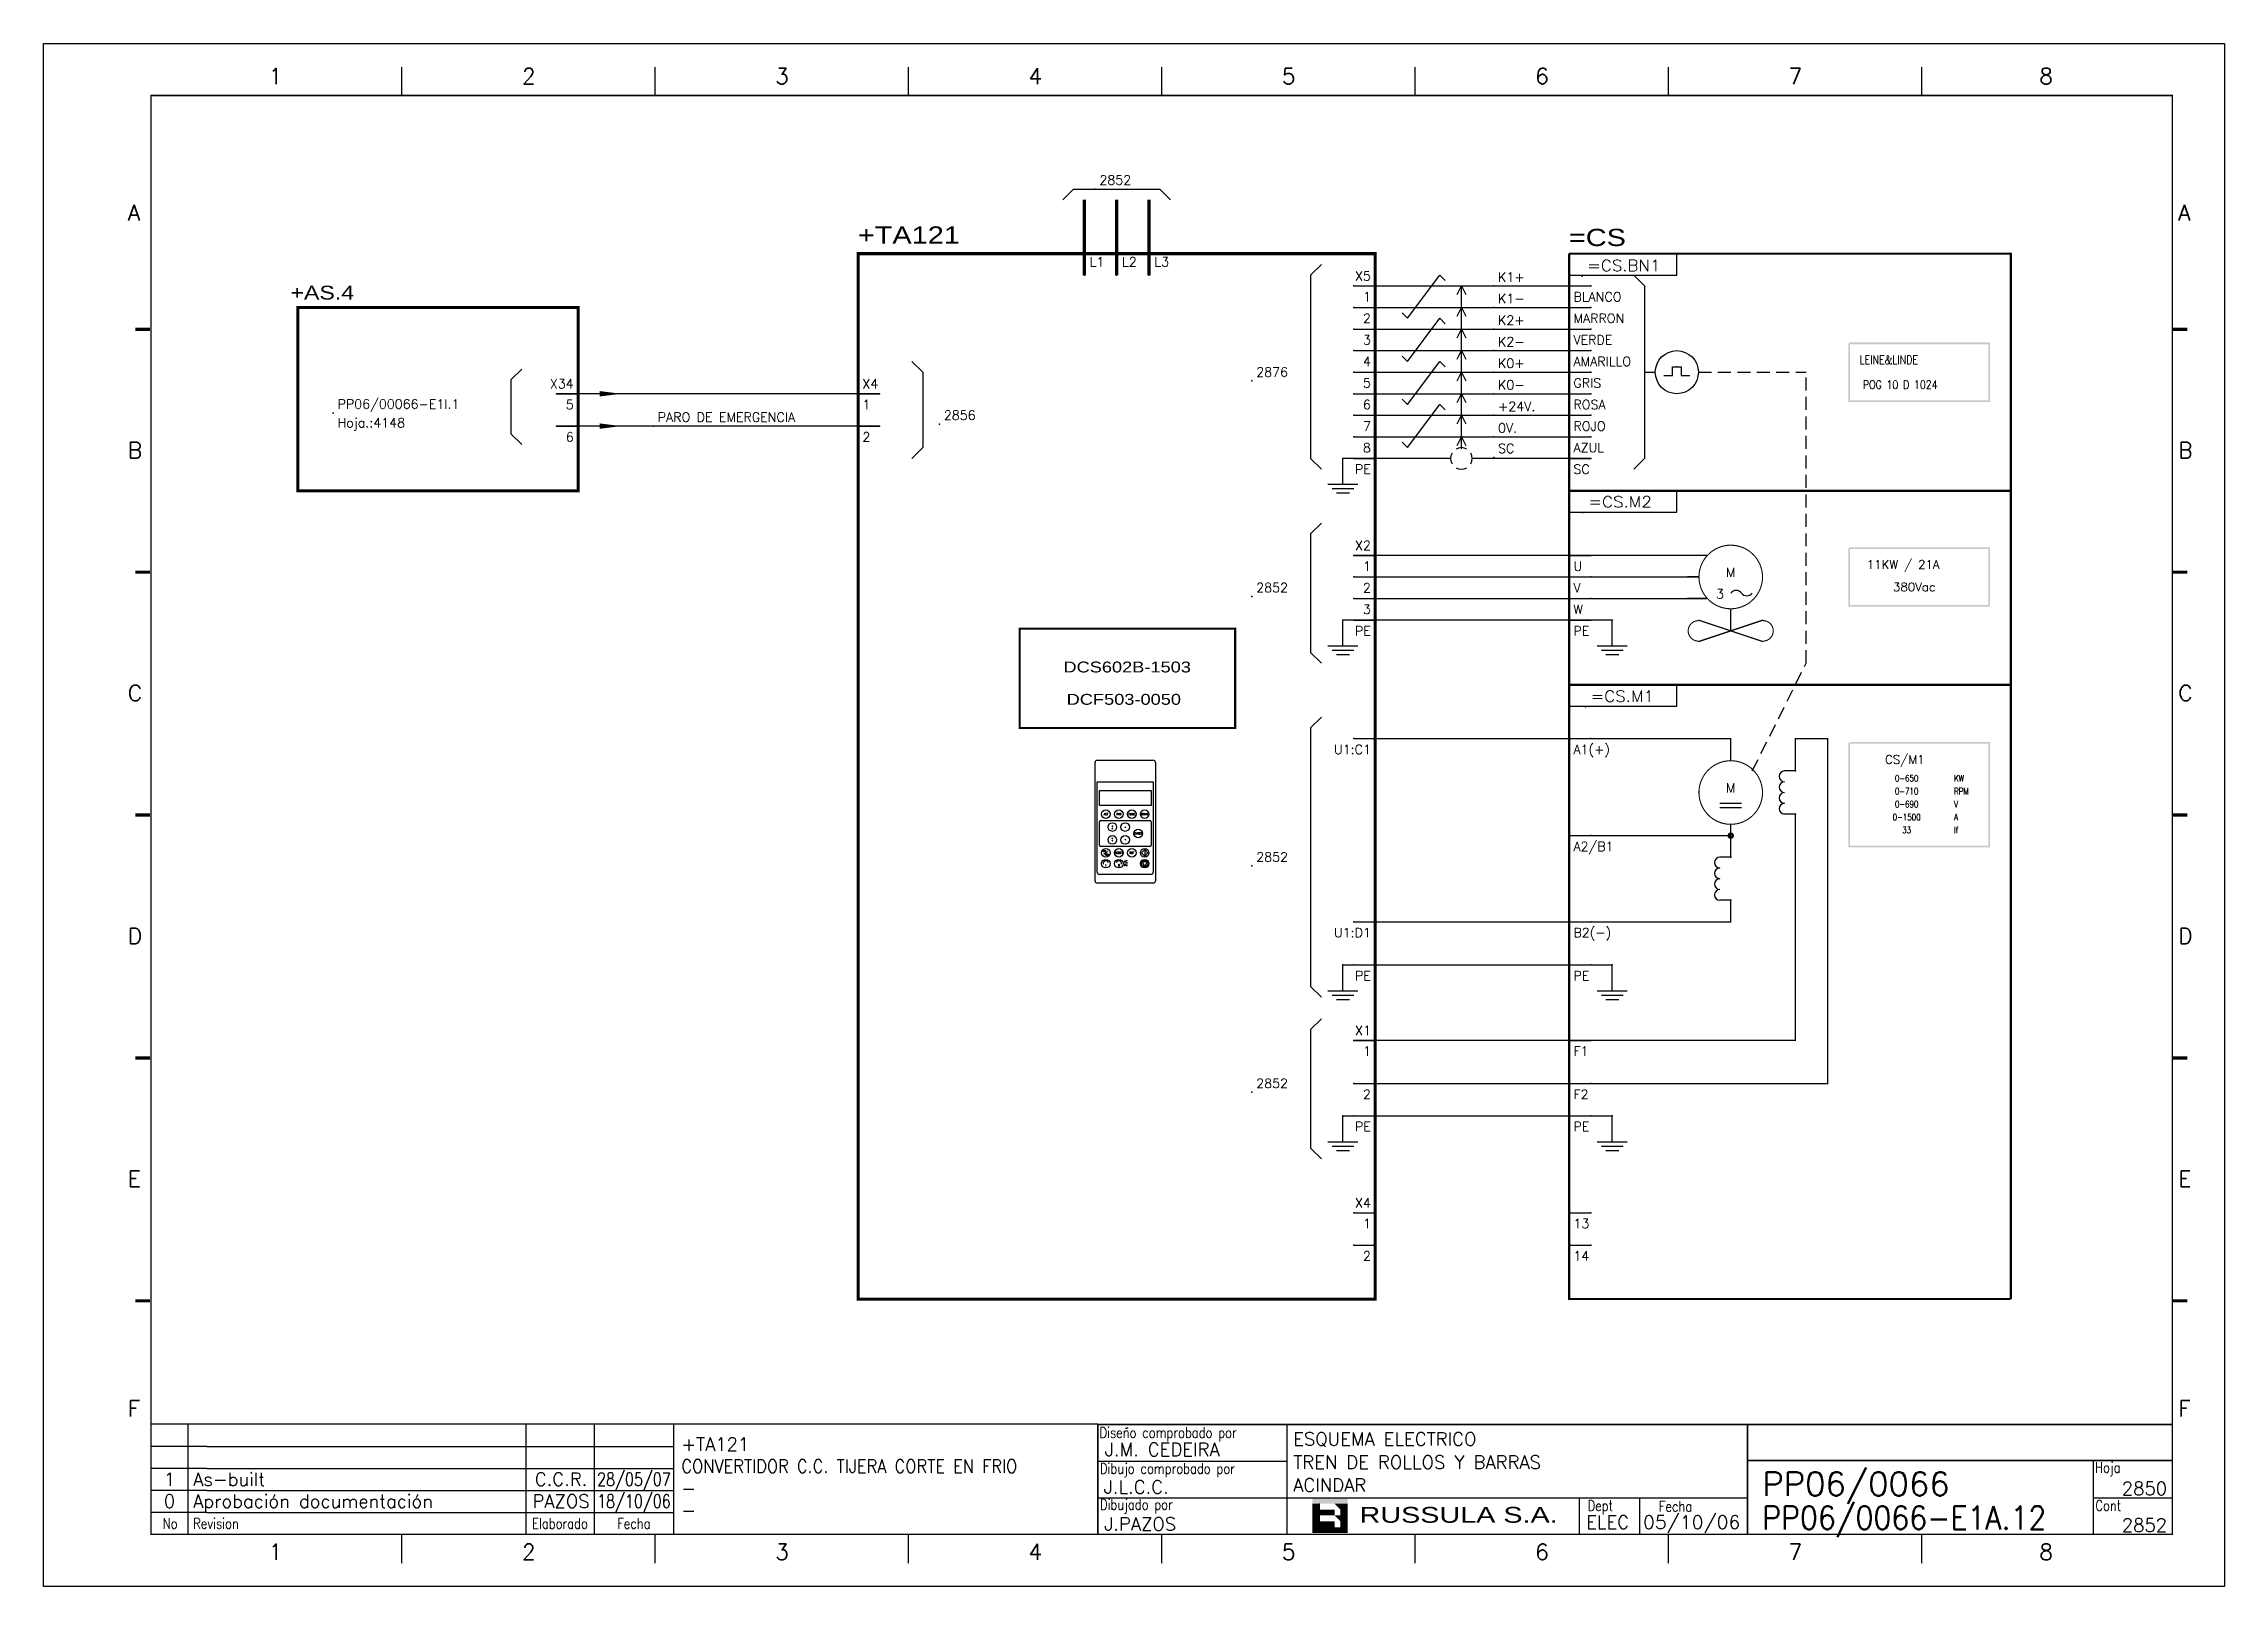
# Model space of a CAD drawing. Extents: x 3 to 423, y -4757 to 292.
# Drawn here: x 2.6 to 422.6, y -5.2 to 291.8 of the extents above; entities that cross this region are included whole.
import ezdxf
from ezdxf.enums import TextEntityAlignment as Align

# ---------------------------------------------------------------- set-up
doc = ezdxf.new("R2010")
doc.units = 0
doc.header["$LTSCALE"] = 10
doc.header["$MEASUREMENT"] = 0
doc.linetypes.add('DASHDOT', pattern=[1, 0.5, -0.25, 0, -0.25])
doc.linetypes.add('HIDDEN', pattern=[0.375, 0.25, -0.125])
doc.layers.get('0').update_dxf_attribs({"linetype": 'CONTINUOUS'})
for name, color, linetype in [('1', 7, 'CONTINUOUS'), ('10', 5, 'CONTINUOUS'), ('102', 7, 'CONTINUOUS'), ('2', 7, 'CONTINUOUS'), ('8', 1, 'CONTINUOUS'), ('9', 6, 'CONTINUOUS'), ('DIBUJO', 7, 'CONTINUOUS'), ('NODE', 7, 'CONTINUOUS')]:
    doc.layers.add(name, color=color, linetype=linetype)
doc.styles.add('HELV', font='HELVBLD.SHX', dxfattribs={"width": 1.2})
doc.styles.add('HELVETICA', font='HELV.SHX')
doc.styles.add('LABEL', font='SIMPLEX', dxfattribs={"width": 0.8, "height": 4})
doc.styles.add('ROMAND', font='ROMAND.SHX', dxfattribs={"width": 0.7})
doc.styles.add('ROMANS', font='romans')
doc.styles.get("Standard").update_dxf_attribs({"font": 'simplex'})

msp = doc.modelspace()

# ---------------------------------------------------------------- texts
at = {"layer": '2'}
for s, height, style, width, p in [('+TA121', 3.3197024855331, 'HELV', 1.2, (159.4544383358266, 253.249252075342)), ('=CS', 3.3197024855331, 'HELV', 1.2, (296.3921658640671, 252.7777761313417)), ('+AS.4', 2.65576198842648, 'HELV', 1.2, (50.17923836183407, 242.4888570718)), ('LEINE&LINDE', 1.65985124276655, 'ROMANS', 0.8, (352.3677564596151, 230.0608042615974)), ('POG 10 D 1024', 1.65985124276655, 'ROMANS', 0.8, (353.0081991974606, 225.2644693576681)), ('DCS602B-1503', 2.091412565885853, 'HELV', 1.2, (199.042650299507, 170.6949431268057)), ('DCF503-0050', 2.091412565885853, 'HELV', 1.2, (199.6632905179011, 164.4705009664311)), ('KW', 1.244888432074913, 'ROMANS', 0.8, (370.5701922886111, 149.6958303274743)), ('RPM', 1.244888432074913, 'ROMANS', 0.8, (370.5701922886111, 147.2060534633245)), ('V', 1.244888432074913, 'ROMANS', 0.8, (370.5701922886111, 144.7162765991746)), ('A', 1.244888432074913, 'ROMANS', 0.8, (370.5701922886111, 142.2264997350248)), ('If', 1.244888432074913, 'ROMANS', 0.8, (370.5701922886111, 139.736722870875)), ('LOC', 0.265576198842648, 'ROMANS', 0.8, (206.6467745049816, 136.1469807410061)), ('REM', 0.265576198842648, 'ROMANS', 0.8, (207.1160645133128, 135.4815924695498)), ('AC', 0.4149628106916375, 'ROMANS', 0.8, (210.7420334363067, 134.1084953305872)), ('I', 0.4149628106916375, 'ROMANS', 0.8, (207.1390343656074, 133.3656724008907)), ('0', 0.4149628106916375, 'ROMANS', 0.8, (209.571058189102, 133.3544180453277)), ('DC', 0.4149628106916375, 'ROMANS', 0.8, (210.7532926024424, 133.455711791874))]:
    msp.add_text(s, height=height, dxfattribs=dict(at, style=style, width=width)).set_placement(p)
for s, p in [('M', (327.5608825143559, 189.073206790341)), ('3', (325.4860684608977, 184.9235786834247)), ('M', (327.5608825143559, 147.5769257211773))]:
    msp.add_text(s, height=1.784340085974041, dxfattribs=at).set_placement(p, align=Align.CENTER)
for s, style, p in [('11KW / 21A', 'ROMANS', (353.7629380488783, 190.6393372458918)), ('380Vac', 'ROMANS', (358.8207367875295, 186.3183308614778)), ('CS/M1', 'ROMAND', (357.2888867693017, 153.1040543031982))]:
    msp.add_text(s, height=1.65985124276655, dxfattribs=dict(at, style=style)).set_placement(p)
at = {"layer": '2', "style": 'ROMANS', "width": 0.8}
for s, p in [('0-650', (361.441010453395, 149.6958303274743)), ('0-710', (361.441010453395, 147.2060534633245)), ('0-1500', (361.441010453395, 142.2264997350248)), ('0-690', (361.441010453395, 144.7162765991746)), ('33', (361.441010453395, 139.736722870875))]:
    msp.add_text(s, height=1.244888432074913, dxfattribs=at).set_placement(p, align=Align.CENTER)
for s, p in [('ACT', (207.221667413781, 143.4272976142609)), ('PAR', (209.7114442779308, 143.4272976142609)), ('FUNC', (212.2012211420806, 143.4272976142609)), ('DRIVE', (214.6909980062306, 143.4272976142609)), ('ENTER', (213.4461095741556, 139.6926323180361)), ('RESET', (209.7114442779308, 135.9579670218114)), ('REF', (212.2012211420806, 135.9579670218114))]:
    msp.add_text(s, height=0.4149628106916375, dxfattribs=at).set_placement(p, align=Align.MIDDLE)

# ---------------------------------------------------------------- blocks, each defined once
blk = doc.blocks.new('NOD', base_point=(237.5, 170))
at = {"layer": 'NODE'}
blk.add_point((237.5, 170), dxfattribs=at)
blk = doc.blocks.new('$$PLL21')
blk.add_line((-2.5, 0), (2.5, 0))
at = {"layer": '2'}
for p in [(-2.5, 0), (2.5, 0)]:
    blk.add_blockref('NOD', p, dxfattribs=at)
at = {"layer": '8'}
blk.add_attdef('*A', (-1.5, -3.574999999999989), '', height=2.15, dxfattribs=at)
at = {"layer": '9'}
blk.add_attdef('ID', (-1.5, 1.25), '', height=2.15, dxfattribs=at)
blk = doc.blocks.new('$PP313')
at = {"layer": '2'}
blk.add_blockref('NOD', (0, 0), dxfattribs=at)
at = {"layer": '8'}
blk.add_attdef('1A', (1, -3.324999999999989), '', height=2.15, dxfattribs=at)
at = {"layer": '9'}
blk.add_attdef('ID', (1, 1), '', height=2.15, dxfattribs=at)
blk = doc.blocks.new('$$PLR12')
blk.add_line((-2.5, 0), (2.5, 0))
at = {"layer": '2'}
for p in [(-2.5, 0), (2.5, 0)]:
    blk.add_blockref('NOD', p, dxfattribs=at)
at = {"layer": '8'}
blk.add_attdef('*A', text='', height=2.15, dxfattribs=at).set_placement((1.5, -3.574999999999989), align=Align.RIGHT)
at = {"layer": '9'}
blk.add_attdef('ID', text='', height=2.15, dxfattribs=at).set_placement((1.5, 1.25), align=Align.RIGHT)
blk = doc.blocks.new('$$PLU21')
blk.add_line((0, -2.5), (2.842170943040401e-14, 2.5))
at = {"layer": '2'}
for p in [(2.842170943040401e-14, 2.5), (0, -2.5)]:
    blk.add_blockref('NOD', p, dxfattribs=at)
at = {"layer": '8'}
blk.add_attdef('*A', (1.25, -0.5), '', height=2.15, dxfattribs=at)
at = {"layer": '9'}
blk.add_attdef('ID', text='', height=2.15, dxfattribs=at).set_placement((-1.25, -0.5), align=Align.RIGHT)
blk = doc.blocks.new('$060303')
at = {"layer": '2'}
for p, q in [((0, 0), (2.5, 0)), ((0, -10), (2.5, -10))]:
    blk.add_line(p, q, dxfattribs=at)
for centre, end in [((2.5, -1.25), 90), ((2.5, -3.75), 90.00000000000001), ((2.5, -6.25), 90.00000000000001), ((2.5, -8.75), 90.00000000000001)]:
    blk.add_arc(centre, 1.25, 270, end, dxfattribs=at)
for p in [(0, 0), (0, -10)]:
    blk.add_blockref('NOD', p, dxfattribs=at)
at = {"layer": '8'}
for tag, p in [('1A', (1.5, -3.324999999999989)), ('2A', (1.5, -13.32499999999999))]:
    blk.add_attdef(tag, text='', height=2.15, dxfattribs=at).set_placement(p, align=Align.RIGHT)
at = {"layer": '9'}
blk.add_attdef('ID', text='', height=2.15, dxfattribs=at).set_placement((0, 1.175000000000011), align=Align.CENTER)
blk = doc.blocks.new('$021501')
at = {"layer": '2'}
for p, q in [((0, -6), (0, 0)), ((-3.5, -6), (3.5, -6)), ((-2.5, -7), (2.5, -7)), ((-1.5, -8), (1.5, -8))]:
    blk.add_line(p, q, dxfattribs=at)
blk.add_blockref('NOD', (0, 0), dxfattribs=at)
blk = doc.blocks.new('DOT', base_point=(355.25, 185))
at = {"layer": '2'}
blk.add_lwpolyline([(355, 185, 0.25, 0.25, 2.502154082895779), (355.237515595764, 185.2496880847195, 0.25, 0.25, 0.3996556434456849)], format="xyseb", close=True, dxfattribs=at)
blk = doc.blocks.new('$020501')
at = {"layer": '2'}
for p, q in [((-2, 1), (0, 0)), ((0, 0), (-2, -1))]:
    blk.add_line(p, q, dxfattribs=at)
blk = doc.blocks.new('$030107')
at = {"layer": '102'}
for centre, start, end in [((0, 0), 150.0000000000002, 209.9999999999999), ((0, 0), 60.00000000000018, 119.9999999999999), ((0, 0), 330.0000000000002, 29.99999999999989), ((0, -2.842170943040401e-14), 240.0000000000001, 299.9999999999998)]:
    blk.add_arc(centre, 2.500000000000008, start, end, dxfattribs=at)
blk = doc.blocks.new('$021325')
at = {"layer": '2'}
for p, q in [((-1, 0), (1, 0)), ((-1, -2), (-1, 0)), ((1, 0), (1, -2)), ((-3, -2), (-1, -2)), ((1, -2), (3, -2))]:
    blk.add_line(p, q, dxfattribs=at)
blk.add_blockref('NOD', (0, 0), dxfattribs=at)
blk = doc.blocks.new('newcajec')
at = {"layer": '1'}
for p, q in [((179.4, 20.84999999999999), (0.1303441721052074, 20.84999999999999)), ((7, 20.84999999999999), (7, 0)), ((71, 20.84999999999999), (71, 0)), ((84, 20.84999999999999), (84, 0.08964143426294768)), ((99, 20.84999999999999), (99, 0)), ((215.2, 20.79999999999999), (215.2, 0)), ((10.6, 16.64), (0, 16.64)), ((10.6, 16.64), (99.00000000000001, 16.64)), ((184.6434108527132, 20.17582254554676), (184.806079472624, 20.01315011347727)), ((184.806079472624, 20.01315011347727), (185.1814685954953, 20.25090212957883)), ((10.6, 12.48), (0, 12.48)), ((10.6, 12.48), (99.00000000000001, 12.48)), ((179.4, 13.86666666), (215.2, 13.86666666)), ((368, 14.06084184883153), (368, 0)), ((10.6, 8.32), (0, 8.32)), ((10.6, 8.32), (99.00000000000001, 8.32)), ((10.6, 4.16), (0, 4.16)), ((10.6, 4.16), (99.00000000000001, 4.16)), ((179.4, 6.93333333), (267.6330803594942, 6.93333333)), ((267.6330803594942, 6.93333333), (302.5, 6.93333333)), ((270.6330803594942, 6.908826233307309), (270.6330803594942, 0)), ((282.0665401797471, 6.93333333), (282.0665401797471, 0)), ((368, 6.93333333), (383, 6.93333333))]:
    blk.add_line(p, q, dxfattribs=at)
for points in [[(47.50000000000003, 272.5, 0.3, 0.3, 0), (47.50000000000003, 277.9125820568927, 0.3, 0.3, 0)], [(95.50000000000003, 272.5, 0.3, 0.3, 0), (95.50000000000003, 277.9125820568927, 0.3, 0.3, 0)], [(143.5000000000001, 272.5, 0.3, 0.3, 0), (143.5000000000001, 277.9125820568927, 0.3, 0.3, 0)], [(191.5000000000001, 272.5, 0.3, 0.3, 0), (191.5000000000001, 277.9125820568927, 0.3, 0.3, 0)], [(239.5000000000001, 272.5, 0.3, 0.3, 0), (239.5000000000001, 277.9125820568927, 0.3, 0.3, 0)], [(287.5000000000001, 272.5, 0.3, 0.3, 0), (287.5000000000001, 277.9125820568927, 0.3, 0.3, 0)], [(335.5000000000001, 272.5, 0.3, 0.3, 0), (335.5000000000001, 277.9125820568927, 0.3, 0.3, 0)], [(-2.989059080962793, 228.2254404700672, 0.6, 0.6, 0), (-0.1817779831361044, 228.2254404700672, 0.6, 0.6, 0)], [(383.0109409190372, 228.2254404700672, 0.6, 0.6, 0), (385.8182220168639, 228.2254404700672, 0.6, 0.6, 0)], [(-2.989059080962793, 182.2254404700672, 0.6, 0.6, 0), (-0.1817779831361044, 182.2254404700672, 0.6, 0.6, 0)], [(383.0109409190372, 182.2254404700672, 0.6, 0.6, 0), (385.8182220168639, 182.2254404700672, 0.6, 0.6, 0)], [(-2.989059080962793, 136.2254404700672, 0.6, 0.6, 0), (-0.1817779831361044, 136.2254404700672, 0.6, 0.6, 0)], [(383.0109409190372, 136.2254404700672, 0.6, 0.6, 0), (385.8182220168639, 136.2254404700672, 0.6, 0.6, 0)], [(-2.989059080962793, 90.2254404700672, 0.6, 0.6, 0), (-0.1817779831361044, 90.2254404700672, 0.6, 0.6, 0)], [(383.0109409190372, 90.2254404700672, 0.6, 0.6, 0), (385.8182220168639, 90.2254404700672, 0.6, 0.6, 0)], [(-2.989059080962793, 44.22544047006719, 0.6, 0.6, 0), (-0.1817779831361044, 44.22544047006719, 0.6, 0.6, 0)], [(383.0109409190372, 44.22544047006719, 0.6, 0.6, 0), (385.8182220168639, 44.22544047006719, 0.6, 0.6, 0)], [(383, 20.79999999999999, 0.3, 0.3, 0), (179.4, 20.79999999999999, 0.3, 0.3, 0), (179.4, 0, 0.3, 0.3, 0)], [(302.5, 20.79999999999999, 0.3, 0.3, 0), (302.5, 0, 0.3, 0.3, 0)], [(302.5, 14, 0.3, 0.3, 0), (383, 14, 0.3, 0.3, 0)], [(47.50000000000004, -5.50000000000002, 0.3, 0.3, 0), (47.50000000000004, -0.08741794310727435, 0.3, 0.3, 0)], [(95.50000000000003, -5.50000000000002, 0.3, 0.3, 0), (95.50000000000003, -0.08741794310727435, 0.3, 0.3, 0)], [(143.5000000000001, -5.50000000000002, 0.3, 0.3, 0), (143.5000000000001, -0.08741794310727435, 0.3, 0.3, 0)], [(191.5000000000001, -5.50000000000002, 0.3, 0.3, 0), (191.5000000000001, -0.08741794310727435, 0.3, 0.3, 0)], [(239.5000000000001, -5.50000000000002, 0.3, 0.3, 0), (239.5000000000001, -0.08741794310727435, 0.3, 0.3, 0)], [(287.5000000000001, -5.50000000000002, 0.3, 0.3, 0), (287.5000000000001, -0.08741794310727435, 0.3, 0.3, 0)], [(335.5000000000001, -5.50000000000002, 0.3, 0.3, 0), (335.5000000000001, -0.08741794310727435, 0.3, 0.3, 0)]]:
    blk.add_lwpolyline(points, format="xyseb", dxfattribs=at)
at = {"layer": '1', "const_width": 0.3}
blk.add_lwpolyline([(0, 0), (0, 272.5), (383, 272.5), (383, 0)], close=True, dxfattribs=at)
at = {"layer": '2', "color": 14}
for p, q in [((221.418090625, 4.694274193107214), (221.418090625, 5.808488255607214)), ((221.418090625, 2.465846068107213), (221.418090625, 3.580060130607212))]:
    blk.add_line(p, q, dxfattribs=at)
for points in [[(220.05064609375, 5.808488255607214), (220.05064609375, 6.922702318107211), (226.73593046875, 5.808488255607214), (226.73593046875, 6.922702318107211)], [(221.418090625, 2.465846068107213), (220.05064609375, 2.465846068107213), (221.418090625, 5.808488255607214), (220.05064609375, 5.808488255607214)], [(221.418090625, 4.694274193107214), (224.254271875, 4.694274193107214), (221.418090625, 3.580060130607212), (224.254271875, 3.580060130607212)], [(224.254271875, 5.808488255607214), (225.3684859375, 5.808488255607214), (225.3684859375, 4.694274193107214)], [(225.3684859375, 5.808488255607214), (226.73593046875, 5.808488255607214), (225.3684859375, 1.351632005607213), (226.73593046875, 1.351632005607213)], [(224.254271875, 0.2374179431072125), (224.254271875, 2.465846068107213), (220.05064609375, 0.2374179431072125), (220.05064609375, 2.465846068107213)], [(224.254271875, 3.580060130607212), (225.3684859375, 3.580060130607212), (225.3684859375, 2.465846068107213)], [(226.73593046875, 1.351632005607213), (226.73593046875, 0.2374179431072125), (224.254271875, 1.351632005607213), (224.254271875, 0.2374179431072125)]]:
    blk.add_solid(points, dxfattribs=at)
at = {"layer": '1', "style": 'ROMANS'}
for s, p in [('1', (22.29321663019694, 274.6822757111598)), ('2', (70.29321663019694, 274.6822757111598)), ('3', (118.2932166301969, 274.6822757111598)), ('4', (166.2932166301969, 274.6822757111598)), ('5', (214.2932166301969, 274.6822757111598)), ('6', (262.293216630197, 274.6822757111598)), ('7', (310.293216630197, 274.6822757111598)), ('8', (357.793216630197, 274.6822757111598)), ('A', (-4.369531937893967, 248.8361050328228)), ('A', (384.130468062106, 248.8361050328228)), ('B', (-4.369531937893967, 203.8361050328228)), ('B', (384.130468062106, 203.8361050328228)), ('C', (-4.369531937893967, 157.8361050328228)), ('C', (384.130468062106, 157.8361050328228)), ('D', (-4.369531937893967, 111.8361050328228)), ('D', (384.130468062106, 111.8361050328228)), ('E', (-4.369531937893967, 65.8361050328228)), ('E', (384.130468062106, 65.8361050328228)), ('F', (-4.369531937893967, 22.33610503282279)), ('F', (384.130468062106, 22.33610503282279)), ('1', (22.29321663019694, -4.817724288840244)), ('2', (70.29321663019694, -4.817724288840244)), ('3', (118.2932166301969, -4.817724288840244)), ('4', (166.2932166301969, -4.817724288840244)), ('5', (214.2932166301969, -4.817724288840244)), ('6', (262.293216630197, -4.817724288840244)), ('7', (310.293216630197, -4.817724288840244)), ('8', (357.793216630197, -4.817724288840244))]:
    blk.add_text(s, height=3, dxfattribs=at).set_placement(p)
at = {"layer": '1', "style": 'LABEL', "width": 0.8}
for s, p in [('Diseno comprobado por', (179.7314614292997, 18.27223571085374)), ('Dibujo comprobado por', (179.8050291925395, 11.4678814488418)), ('Hoja', (368.3783582875667, 11.66394739740196)), ('Dibujado por', (179.8266890074166, 4.640500723763907)), ('Fecha', (285.7145387337263, 4.296982269486556)), ('Cont', (368.4287365512884, 4.459855685207977)), ('No', (2.226666121281127, 1.047317943107212)), ('Revision', (7.999999999999986, 1.047317943107211))]:
    blk.add_text(s, height=2, dxfattribs=at).set_placement(p)
for s, p in [('Dept', (274.6061509242405, 4.441269529660175)), ('Elaborado', (77.5, 1.047317943107211)), ('Fecha', (91.5, 1.047317943107211))]:
    blk.add_text(s, height=2, dxfattribs=at).set_placement(p, align=Align.CENTER)
at = {"layer": '10', "style": 'ROMANS'}
for tag, p in [('REV41', (3.5, 18.74499999999998)), ('REV43', (77.69972273858866, 18.74499999999998)), ('REV31', (3.5, 14.58499999999999)), ('REV33', (77.69972273858866, 14.58499999999999)), ('REV21', (3.5, 10.42499999999999)), ('REV23', (77.69972273858866, 10.42499999999999)), ('REV11', (3.5, 6.265000000000002)), ('REV13', (77.69972273858866, 6.265000000000002))]:
    blk.add_attdef(tag, text='', height=2.5, dxfattribs=at).set_placement(p, align=Align.MIDDLE)
for tag, p, height in [('REV42', (7.999999999999986, 17.49499999999998), 2.5), ('SHEETNAME1', (100.5, 15.82514432423481), 2.5), ('DESIGNCHECK', (180.7368689439597, 14.83229733012664), 2.5), ('DOCUMENTTYPE', (216.431556680333, 16.80300784715599), 2.5), ('NOTA', (305.324267012746, 15.80181941457773), 3), ('REV32', (7.999999999999986, 13.33499999999999), 2.5), ('SHEETNAME2', (100.5, 11.66514432423481), 2.5), ('OBJECT', (216.431556680333, 12.40274635088354), 2.5), ('REV22', (7.999999999999986, 9.174999999999999), 2.5), ('SHEETNAME3', (100.5, 7.505144324234807), 2.5), ('DRAWINGCHECK', (180.5313437479052, 7.714149530439984), 2.5), ('CUSTOMER', (216.431556680333, 8.084891464683468), 2.5), ('ORDER', (305.324267012746, 7.301819414577723), 4.5), ('REV12', (7.999999999999986, 5.015000000000002), 2.5), ('SHEETNAME4', (100.5, 3.345144324234811), 2.5), ('DOCUMENT_ID', (305.324267012746, 0.9341589120460885), 4.4), ('USER', (180.634361454448, 0.7089454855303376), 2.5), ('DEPARTMENT', (271.9308878022507, 1.045088830057653), 2.5)]:
    blk.add_attdef(tag, p, '', height=height, dxfattribs=at)
for tag, width, p, p2 in [('REV44', 1.221199022953692, (84.52509332113708, 17.49499999999998), (98.48165358346499, 17.49499999999998)), ('REV34', 1.221199022953692, (84.52509332113708, 13.33499999999998), (98.48165358346499, 13.33499999999998)), ('REV24', 1.221199022953692, (84.52509332113708, 9.174999999999988), (98.48165358346499, 9.174999999999988)), ('REV14', 1.221199022953692, (84.52509332113708, 5.014999999999999), (98.48165358346499, 5.014999999999999)), ('CREATED2', 7.039914616041486, (282.7069601254168, 1.045088830057653), (301.1448317388588, 1.045088830057653))]:
    blk.add_attdef(tag, text='', height=2.5, dxfattribs=dict(at, width=width)).set_placement(p, p2, align=Align.FIT)
for tag, p in [('SHEET', (382, 7.433333330000005)), ('NEXTSHEET', (382, 0.5000000000000018))]:
    blk.add_attdef(tag, text='', height=2.5, dxfattribs=at).set_placement(p, align=Align.RIGHT)
at = {"layer": 'DIBUJO', "color": 14, "style": 'HELVETICA', "width": 1.3}
blk.add_text('RUSSULA S.A.', height=3, dxfattribs=at).set_placement((229, 2.191446348186597))

# ---------------------------------------------------------------- linework, layer by layer
at = {"layer": '2'}
for p, q in [((198.9224111999483, 261.6916986613776), (200.9972252534065, 263.7665127148358)), ((200.9972252534065, 263.7665127148358), (217.5957376810719, 263.7665127148358)), ((217.5957376810719, 263.7665127148358), (219.6705517345301, 261.6916986613776)), ((248.7179484829448, 249.2428143406285), (246.7160583054733, 247.2409241631571)), ((246.6431344294867, 247.0648703527289), (246.6431344294867, 211.8961613783811)), ((259.0920187502358, 245.0931862337121), (296.4386717124832, 245.0931862337121)), ((265.3164609106103, 238.8687440733376), (271.5409030709848, 247.1680002871703)), ((271.5409030709848, 247.1680002871703), (272.578310097714, 246.1305932604412)), ((275.6905311779012, 213.7187033798006), (275.6905311779012, 245.0931862337121)), ((308.8875560332323, 247.1680002871703), (310.9623700866904, 245.0931862337121)), ((310.9623700866904, 245.0931862337121), (310.9623700866904, 211.8961613783811)), ((259.0920187502358, 240.9435581267957), (296.4386717124832, 240.9435581267957)), ((264.2790538838813, 239.9061511000666), (265.3164609106103, 238.8687440733376)), ((259.0920187502358, 236.7939300198794), (296.4386717124832, 236.7939300198794)), ((265.3164609106103, 230.5694878595048), (271.5409030709848, 238.8687440733376)), ((271.5409030709848, 238.8687440733376), (272.578310097714, 237.8313370466085)), ((259.0920187502358, 232.644301912963), (296.4386717124832, 232.644301912963)), ((264.2790538838813, 231.6068948862339), (265.3164609106103, 230.5694878595048)), ((94.71833251395367, 229.0834404741458), (92.64351846049526, 227.0086264206876)), ((92.64351846049526, 227.0086264206876), (92.64351846049526, 216.6345561533967)), ((169.8750144515336, 230.5694878595048), (171.9498285049918, 228.4946738060466)), ((171.9498285049918, 228.4946738060466), (171.9498285049918, 213.9709754318393)), ((259.0920187502358, 228.4946738060466), (296.4386717124832, 228.4946738060466)), ((265.3164609106103, 222.2702316456721), (271.5409030709848, 230.5694878595048)), ((271.5409030709848, 230.5694878595048), (272.578310097714, 229.5320808327757)), ((310.9623700866904, 228.4946738060465), (313.0371841401486, 228.4946738060466)), ((259.0920187502358, 224.3450456991303), (296.4386717124832, 224.3450456991303)), ((264.2790538838813, 223.3076386724011), (265.3164609106103, 222.2702316456721)), ((259.0920187502358, 220.1954175922139), (296.4386717124832, 220.1954175922139)), ((265.3164609106103, 213.9709754318393), (271.5409030709848, 222.2702316456721)), ((271.5409030709848, 222.2702316456721), (272.578310097714, 221.2328246189429)), ((92.64351846049526, 216.6345561533967), (94.71833251395367, 214.5597420999385)), ((259.0920187502358, 216.0457894852975), (296.4386717124832, 216.0457894852975)), ((264.2790538838813, 215.0083824585684), (265.3164609106103, 213.9709754318393)), ((171.9498285049918, 213.9709754318393), (169.8750144515336, 211.8961613783811)), ((246.6431344294867, 211.8961613783811), (248.7179484829448, 209.8213473249229)), ((310.9623700866904, 211.8961613783811), (308.8875560332323, 209.8213473249229)), ((248.7179484829448, 199.447277057632), (246.6431344294867, 197.3724630041738)), ((246.6431344294867, 197.3724630041738), (246.6431344294867, 174.5495084161337)), ((322.9214572501514, 193.2228348972574), (319.2616263005231, 193.2228348972574)), ((321.3364403539813, 189.073206790341), (319.2616263005231, 189.073206790341)), ((322.9214572501514, 184.9235786834247), (319.2616263005231, 184.9235786834247)), ((246.6431344294867, 174.5495084161337), (248.7179484829448, 172.4746943626755)), ((248.7179484829448, 162.1006240953846), (246.6431344294867, 160.0258100419264)), ((246.6431344294867, 160.0258100419264), (246.6431344294867, 110.2302727589299)), ((205.1468533603228, 130.5634504828201), (205.1468533603228, 153.3864050708602)), ((205.5618161710144, 153.8013678815518), (216.3508492489969, 153.8013678815518)), ((216.7658120596887, 153.3864050708602), (216.7658120596887, 130.5634504828201)), ((205.5618161710144, 132.2233017255867), (205.5618161710144, 149.6517397746354)), ((205.5618161710144, 149.6517397746354), (216.3508492489969, 149.6517397746354)), ((205.976778981706, 147.9918885318689), (215.9358864383053, 147.9918885318689)), ((205.976778981706, 145.0871488570274), (205.976778981706, 147.9918885318689)), ((215.9358864383053, 147.9918885318689), (215.9358864383053, 145.0871488570274)), ((216.3508492489969, 149.6517397746354), (216.3508492489969, 132.2233017255867)), ((215.9358864383053, 145.0871488570274), (205.976778981706, 145.0871488570274)), ((325.4860684608977, 145.5021116677191), (329.635696567814, 145.5021116677191)), ((325.4860684608977, 144.7004297088583), (329.635696567814, 144.7004297088583)), ((205.976778981706, 137.4518331403013), (205.976778981706, 141.933431495771)), ((206.2257566681212, 142.182409182186), (215.6869087518906, 142.182409182186)), ((215.9358864383053, 141.933431495771), (215.9358864383053, 137.4518331403013)), ((215.6869087518906, 137.2028554538863), (206.2257566681212, 137.2028554538863)), ((207.5105937134267, 136.2019045785538), (206.8012525161949, 135.6504147863869)), ((214.6909980062306, 136.5804112378489), (214.0685537901929, 135.9579670218114)), ((214.0685537901929, 135.9579670218114), (214.6909980062306, 135.335522805774)), ((215.313442222268, 135.9579670218114), (214.6909980062306, 136.5804112378489)), ((214.6909980062306, 136.372929832503), (214.6909980062306, 135.5430042111198)), ((214.6909980062306, 135.335522805774), (215.313442222268, 135.9579670218114)), ((215.9358864383053, 131.808338914895), (205.976778981706, 131.808338914895)), ((214.1761422688343, 134.2210443419924), (214.6909980062306, 133.2607087523158)), ((215.2007456101388, 134.2210443419924), (214.1761422688343, 134.2210443419924)), ((214.6909980062306, 133.2607087523158), (215.2007456101388, 134.2210443419924)), ((216.3508492489969, 130.1484876721285), (205.5618161710144, 130.1484876721285)), ((246.6431344294867, 110.2302727589299), (248.7179484829448, 108.1554587054717)), ((248.7179484829448, 104.0058305985553), (246.6431344294867, 101.9310165450972)), ((246.6431344294867, 101.9310165450972), (246.6431344294867, 79.1080619570571)), ((246.6431344294867, 79.1080619570571), (248.7179484829448, 77.03324790359889))]:
    msp.add_line(p, q, dxfattribs=at)
at = {"layer": '2', "color": 3}
for p, q in [((317.1868122470649, 247.1680002871703), (317.1868122470649, 251.3176283940867)), ((296.4386717124832, 247.1680002871703), (317.1868122470649, 247.1680002871703)), ((317.1868122470649, 201.5220911110901), (317.1868122470649, 205.6717192180065)), ((296.4386717124832, 201.5220911110901), (317.1868122470649, 201.5220911110901)), ((317.1868122470649, 164.1754381488428), (317.1868122470649, 168.3250662557591)), ((296.4386717124832, 164.1754381488428), (317.1868122470649, 164.1754381488428))]:
    msp.add_line(p, q, dxfattribs=at)
at = {"layer": '2', "linetype": 'HIDDEN'}
for p, q in [((321.3364403539813, 228.4946738060466), (342.0845808885633, 228.4946738060466)), ((342.0845808885633, 172.4746943626755), (342.0845808885633, 228.4946738060466)), ((331.7105106212722, 151.7265538280936), (342.0845808885633, 172.4746943626755))]:
    msp.add_line(p, q, dxfattribs=at)
at = {"layer": '2'}
for points in [[(203.0720393068647, 261.6916986613776, 0.66394049710662, 0.66394049710662, 0), (203.0720393068647, 247.1680002871703, 0.66394049710662, 0.66394049710662, 0)], [(209.2964814672392, 261.6916986613776, 0.66394049710662, 0.66394049710662, 0), (209.2964814672392, 247.1680002871703, 0.66394049710662, 0.66394049710662, 0)], [(215.5209236276137, 261.6916986613776, 0.66394049710662, 0.66394049710662, 0), (215.5209236276137, 247.1680002871703, 0.66394049710662, 0.66394049710662, 0)], [(163.6505722911591, 224.3450456991303, 0.2489776864149825, 0.2489776864149825, 0), (101.4061506874135, 224.3450456991303, 0.2489776864149825, 0.2489776864149825, 0)], [(163.6505722911591, 218.1206035387557, 0.2489776864149825, 0.2489776864149825, 0), (101.4061506874135, 218.1206035387557, 0.2489776864149825, 0.2489776864149825, 0)], [(254.9423906433194, 193.2228348972574, 0.2489776864149825, 0.2489776864149825, 0), (322.9755966706267, 193.2228348972574, 0.2489776864149825, 0.2489776864149825, 0)], [(254.9423906433194, 189.073206790341, 0.2489776864149825, 0.2489776864149825, 0), (321.3364403539813, 189.073206790341, 0.2489776864149825, 0.2489776864149825, 0)], [(254.9423906433194, 184.9235786834247, 0.2489776864149825, 0.2489776864149825, 0), (322.9148976654998, 184.9235786834247, 0.2489776864149825, 0.2489776864149825, 0)], [(252.8675765898612, 180.7739505765083, 0.2489776864149825, 0.2489776864149825, 0), (304.7379279263159, 180.7739505765083, 0.2489776864149825, 0.2489776864149825, 0)], [(321.3364403539813, 176.7280631722648, 0.2074814053458187, 0.2074814053458187, -0.414213562373095), (319.3653670031961, 178.6991365230501, 0.2074814053458187, 0.2074814053458187, -0.414213562373095), (321.3364403539813, 180.6702098738354, 0.2074814053458187, 0.2074814053458187, -1)], [(321.3364403539813, 180.7739505765083, 0.2489776864149825, 0.2489776864149825, 0), (333.7853246747304, 176.6243224695919, 0.2489776864149825, 0.2489776864149825, 0)], [(321.3364403539813, 176.6243224695919, 0.2489776864149825, 0.2489776864149825, 0), (333.7853246747304, 180.7739505765083, 0.2489776864149825, 0.2489776864149825, 0)], [(333.7853246747304, 176.7280631722648, 0.2074814053458187, 0.2074814053458187, 0.414213562373095), (335.7563980255158, 178.6991365230501, 0.2074814053458187, 0.2074814053458187, 0.414213562373095), (333.7853246747304, 180.6702098738354, 0.2074814053458187, 0.2074814053458187, 1)], [(190.6231549861156, 179.1140993337417, 0.398364298263972, 0.398364298263972, 0), (232.1194360552792, 179.1140993337417, 0.398364298263972, 0.398364298263972, 0), (232.1194360552792, 160.0258100419264, 0.398364298263972, 0.398364298263972, 0), (190.6231549861156, 160.0258100419264, 0.398364298263972, 0.398364298263972, 0), (190.6231549861156, 179.1140993337417, 0.398364298263972, 0.398364298263972, 0)], [(340.0097668351049, 151.7265538280936, 0.2489776864149825, 0.2489776864149825, 0), (340.0097668351049, 157.9509959884682, 0.2489776864149825, 0.2489776864149825, 0), (346.2342089954797, 157.9509959884682, 0.2489776864149825, 0.2489776864149825, 0), (346.2342089954797, 91.5569462778062, 0.2489776864149825, 0.2489776864149825, 0), (254.9423906433194, 91.5569462778062, 0.2489776864149825, 0.2489776864149825, 0)], [(327.5608825143559, 153.8013678815518, 0.2489776864149825, 0.2489776864149825, 0), (327.5608825143559, 157.9509959884682, 0.2489776864149825, 0.2489776864149825, 0), (254.9423906433194, 157.9509959884682, 0.2489776864149825, 0.2489776864149825, 0)], [(254.9423906433194, 99.85620249163895, 0.2489776864149825, 0.2489776864149825, 0), (340.0097668351049, 99.85620249163895, 0.2489776864149825, 0.2489776864149825, 0), (340.0097668351049, 143.4272976142609, 0.2489776864149825, 0.2489776864149825, 0)], [(327.5608825143559, 141.3524835608027, 0.2489776864149825, 0.2489776864149825, 0), (327.5608825143559, 139.2776695073445, 0.2489776864149825, 0.2489776864149825, 0), (296.4386717124832, 139.2776695073445, 0.2489776864149825, 0.2489776864149825, 0)], [(327.5608825143559, 139.2776695073445, 0.2489776864149825, 0.2489776864149825, 0), (327.5608825143559, 135.1280414004281, 0.2489776864149825, 0.2489776864149825, 0)], [(327.5608825143559, 126.8287851865954, 0.2489776864149825, 0.2489776864149825, 0), (327.5608825143559, 122.679157079679, 0.2489776864149825, 0.2489776864149825, 0), (254.9423906433194, 122.679157079679, 0.2489776864149825, 0.2489776864149825, 0)], [(252.8675765898612, 114.3799008658463, 0.2489776864149825, 0.2489776864149825, 0), (304.7379279263159, 114.3799008658463, 0.2489776864149825, 0.2489776864149825, 0)], [(252.8675765898612, 85.33250411743164, 0.2489776864149825, 0.2489776864149825, 0), (304.7379279263159, 85.33250411743164, 0.2489776864149825, 0.2489776864149825, 0)]]:
    msp.add_lwpolyline(points, format="xyseb", dxfattribs=at)
at = {"layer": '2', "color": 3, "linetype": 'DASHDOT'}
for points in [[(159.5009441842427, 251.3176283940867, 0.5809479349682924, 0.5809479349682924, 0), (259.0920187502358, 251.3176283940867, 0.5809479349682924, 0.5809479349682924, 0), (259.0920187502358, 50.06066520864248, 0.5809479349682924, 0.5809479349682924, 0), (159.5009441842427, 50.06066520864248, 0.5809479349682924, 0.5809479349682924, 0), (159.5009441842427, 251.3176283940867, 0.5809479349682924, 0.5809479349682924, 0)], [(381.5060479042687, 50.06066520864248, 0.4149628106916375, 0.4149628106916375, 0), (296.4386717124832, 50.06066520864248, 0.4149628106916375, 0.4149628106916375, 0), (296.4386717124832, 251.3176283940867, 0.4149628106916375, 0.4149628106916375, 0)], [(296.4386717124832, 251.3176283940867, 0.4149628106916375, 0.4149628106916375, 0), (381.5060479042687, 251.3176283940867, 0.4149628106916375, 0.4149628106916375, 0), (381.5060479042687, 50.06066520864248, 0.4149628106916375, 0.4149628106916375, 0)], [(51.61061340441697, 240.9435581267957, 0.5809479349682924, 0.5809479349682924, 0), (105.5557787943298, 240.9435581267957, 0.5809479349682924, 0.5809479349682924, 0), (105.5557787943298, 205.6717192180065, 0.5809479349682924, 0.5809479349682924, 0), (51.61061340441697, 205.6717192180065, 0.5809479349682924, 0.5809479349682924, 0), (51.61061340441697, 240.9435581267957, 0.5809479349682924, 0.5809479349682924, 0)], [(296.4386717124832, 205.6717192180065, 0.4149628106916375, 0.4149628106916375, 0), (381.5060479042687, 205.6717192180065, 0.4149628106916375, 0.4149628106916375, 0)], [(296.4386717124832, 168.3250662557591, 0.4149628106916375, 0.4149628106916375, 0), (381.5060479042687, 168.3250662557591, 0.4149628106916375, 0.4149628106916375, 0)]]:
    msp.add_lwpolyline(points, format="xyseb", dxfattribs=at)
at = {"layer": '2', "linetype": 'HIDDEN'}
for points in [[(252.8675765898612, 211.8961613783811, 0.2489776864149825, 0.2489776864149825, 0), (273.615717124443, 211.8961613783811, 0.2489776864149825, 0.2489776864149825, 0)], [(277.7653452313593, 211.8961613783811, 0.2489776864149825, 0.2489776864149825, 0), (300.5882998193995, 211.8961613783811, 0.2489776864149825, 0.2489776864149825, 0)], [(327.5608825143559, 178.6991365230501, 0.2489776864149825, 0.2489776864149825, 0), (327.5608825143559, 182.8487646299664, 0.2489776864149825, 0.2489776864149825, 0)]]:
    msp.add_lwpolyline(points, format="xyseb", dxfattribs=at)
at = {"layer": '2'}
for points in [[(321.4401810566544, 189.073206790341, 0.2074814053458187, 0.2074814053458187, 1), (333.6815839720576, 189.073206790341, 0.2074814053458187, 0.2074814053458187, 1)], [(321.4401810566544, 147.5769257211773, 0.2074814053458187, 0.2074814053458187, 1), (333.6815839720576, 147.5769257211773, 0.2074814053458187, 0.2074814053458187, 1)]]:
    msp.add_lwpolyline(points, format="xyseb", close=True, dxfattribs=at)
for centre, radius in [((317.1868122470649, 228.4946738060466), 4.149628106916374), ((207.221667413781, 143.4272976142609), 0.829925621383275), ((209.7114442779308, 143.4272976142609), 0.829925621383275), ((212.2012211420806, 143.4272976142609), 0.829925621383275), ((214.6909980062306, 143.4272976142609), 0.829925621383275), ((208.4665558458558, 140.937520750111), 0.829925621383275), ((208.4665558458558, 138.4477438859612), 0.829925621383275), ((210.9563327100058, 140.937520750111), 0.829925621383275), ((210.9563327100058, 138.4477438859612), 0.829925621383275), ((213.4461095741556, 139.6926323180361), 0.829925621383275), ((207.221667413781, 135.9579670218114), 0.829925621383275), ((207.221667413781, 133.8831529683532), 0.829925621383275), ((209.7114442779308, 135.9579670218114), 0.829925621383275), ((209.7114442779308, 133.8831529683532), 0.829925621383275), ((212.2012211420806, 135.9579670218114), 0.829925621383275), ((214.6909980062306, 135.9579670218114), 0.829925621383275), ((214.6909980062306, 133.8831529683532), 0.829925621383275), ((214.6909980062306, 133.8831529683532), 0.6224442160374563)]:
    msp.add_circle(centre, radius, dxfattribs=at)
for centre, radius, start, end in [((246.8921121159017, 247.0648703527289), 0.2489776864149825, 135, 180), ((328.5982895410851, 185.1829304401069), 1.296758783411367, 36.86989764584663, 143.1301023541534), ((330.6731035945432, 186.7390409802006), 1.296758783411367, 216.8698976458466, 323.1301023541534), ((205.5618161710144, 153.3864050708602), 0.4149628106916375, 90, 180), ((216.3508492489969, 153.3864050708602), 0.4149628106916375, 0, 90), ((206.2257566681212, 141.933431495771), 0.2489776864149825, 90, 180), ((215.6869087518906, 141.933431495771), 0.2489776864149825, 0, 90), ((206.2257566681212, 137.4518331403013), 0.2489776864149825, 180, 270), ((207.221667413781, 133.8831529683532), 0.5508370848500634, 25.19740898008418, 188.5605633170801), ((209.7114442779308, 133.8831529683532), 0.5508370848500634, 351.4394366829199, 154.8025910199188), ((215.6869087518906, 137.4518331403013), 0.2489776864149825, 270, 0), ((205.5618161710144, 130.5634504828201), 0.4149628106916375, 180, 270), ((205.976778981706, 132.2233017255867), 0.4149628106916375, 180, 270), ((215.9358864383053, 132.2233017255867), 0.4149628106916375, 270, 0), ((216.3508492489969, 130.5634504828201), 0.4149628106916375, 270, 0)]:
    msp.add_arc(centre, radius, start, end, dxfattribs=at)
for points in [[(113.8550350081626, 224.3450456991303), (109.7054069012462, 223.8263421857657), (109.7054069012462, 224.8637492124948)], [(113.8550350081626, 218.1206035387557), (109.7054069012462, 217.6019000253911), (109.7054069012462, 218.6393070521202)], [(208.25907444051, 140.937520750111), (208.6740372512018, 140.937520750111), (208.4665558458558, 141.3524835608027)], [(208.25907444051, 140.5225579394194), (208.6740372512018, 140.5225579394194), (208.4665558458558, 140.937520750111)], [(208.25907444051, 138.8627066966529), (208.6740372512018, 138.8627066966529), (208.4665558458558, 138.4477438859612)], [(210.74885130466, 140.7300393447653), (211.1638141153516, 140.7300393447653), (210.9563327100058, 141.1450021554569)], [(210.74885130466, 138.6552252913071), (211.1638141153516, 138.6552252913071), (210.9563327100058, 138.2402624806154)], [(207.7195885521459, 134.1179656475613), (207.4272827493688, 134.2916993626201), (207.5265982061678, 134.4473835537292), (207.5277268689197, 134.4473835537292)], [(208.25907444051, 138.4477438859612), (208.6740372512018, 138.4477438859612), (208.4665558458558, 138.0327810752696)], [(209.2135231395659, 134.1179656475613), (209.505828942343, 134.2916993626201), (209.406513485544, 134.4473835537292), (209.4053848227923, 134.4473835537292)]]:
    msp.add_solid(points, dxfattribs=at)
for points in [[(350.2178519781195, 222.7599664042228), (350.5498222266726, 223.0919366527761), (350.2178519781195, 234.0580146270056), (350.5498222266726, 234.0580146270056)], [(350.3838371023961, 234.2239997512823), (350.3838371023961, 233.892029502729), (377.5224049216292, 234.2239997512823), (377.1904346730758, 233.892029502729)], [(377.5224049216292, 234.2239997512823), (377.1904346730758, 233.892029502729), (377.5224049216292, 222.7599664042228), (377.1904346730758, 223.0919366527761)], [(377.5224049216292, 222.7599664042228), (377.1904346730758, 223.0919366527761), (350.2178519781195, 222.7599664042228), (350.5498222266726, 223.0919366527761)], [(350.2178519781195, 183.3384993885173), (350.5498222266726, 183.6704696370706), (350.2178519781195, 194.6365476113), (350.5498222266726, 194.6365476113)], [(350.3838371023961, 194.8025327355767), (350.3838371023961, 194.4705624870234), (377.5224049216292, 194.8025327355767), (377.1904346730758, 194.4705624870234)], [(377.5224049216292, 194.8025327355767), (377.1904346730758, 194.4705624870234), (377.5224049216292, 183.3384993885173), (377.1904346730758, 183.6704696370706)], [(377.5224049216292, 183.3384993885173), (377.1904346730758, 183.6704696370706), (350.2178519781195, 183.3384993885173), (350.5498222266726, 183.6704696370706)], [(350.2178519781195, 137.0368703296097), (350.5498222266726, 137.368840578163), (350.2178519781195, 157.1210703670849), (350.5498222266726, 157.1210703670849)], [(350.3838371023961, 157.2870554913616), (350.3838371023961, 156.9550852428083), (377.5224049216292, 157.2870554913616), (377.1904346730758, 156.9550852428083)], [(377.5224049216292, 157.2870554913616), (377.1904346730758, 156.9550852428083), (377.5224049216292, 137.0368703296097), (377.1904346730758, 137.368840578163)], [(377.5224049216292, 137.0368703296097), (377.1904346730758, 137.368840578163), (350.2178519781195, 137.0368703296097), (350.5498222266726, 137.368840578163)]]:
    msp.add_trace(points, dxfattribs=at)
at = {"layer": 'DIBUJO'}
msp.add_lwpolyline([(2.634862466100458, 291.7520183687085), (422.6348624661005, 291.7520183687085), (422.6348624661005, -5.247981631291509), (2.634862466100458, -5.247981631291509), (2.634862466100458, 291.7520183687085)], dxfattribs=at)

# ---------------------------------------------------------------- block references
at = {"layer": '2', "color": 7}
ref = msp.add_blockref('newcajec', (23.31009182389882, 4.771330276924499), dxfattribs=dict(at, xscale=1.016442892079945, yscale=1.016442892079945, zscale=1.016442892079945))
ref.add_attrib('REV24', '28/05/07', dxfattribs={"layer": '10', "height": 2.541107230199862, "style": 'ROMANS', "width": 0.7281683615127605}).set_placement((109.2250221325626, 14.09719381175798), (123.4110686090912, 14.09719381175798), align=Align.FIT)
ref.add_attrib('SHEETNAME3', '-', (125.4626024779333, 12.39988087932711), dxfattribs={"layer": '10', "height": 2.541107230199862, "style": 'ROMANS'})
ref.add_attrib('SHEETNAME2', 'CONVERTIDOR C.C. TIJERA CORTE EN FRIO', (125.4626024779333, 16.62828331037969), dxfattribs={"layer": '10', "height": 2.541107230199862, "style": 'ROMANS', "width": 0.9})
ref.add_attrib('SHEETNAME1', '+TA121', (125.4626024779333, 20.85668574143225), dxfattribs={"layer": '10', "height": 2.541107230199862, "style": 'ROMANS'})
ref.add_attrib('USER', 'J.PAZOS', (206.914604589672, 5.491932876563976), dxfattribs={"layer": '10', "height": 2.541107230199862, "style": 'ROMANS'})
ref.add_attrib('DRAWINGCHECK', 'J.L.C.C.', (206.8098929740983, 12.61232273558207), dxfattribs={"layer": '10', "height": 2.541107230199862, "style": 'ROMANS'})
ref.add_attrib('DESIGNCHECK', 'J.M. CEDEIRA', (207.0187975987711, 19.84751347134807), dxfattribs={"layer": '10', "height": 2.541107230199862, "style": 'ROMANS'})
ref.add_attrib('REV22', 'As-built', (31.44163496053836, 14.09719381175799), dxfattribs={"layer": '10', "height": 2.541107230199862, "style": 'ROMANS'})
ref.add_attrib('REV12', 'Aprobación documentación', (31.44163496053836, 9.868791380705424), dxfattribs={"layer": '10', "height": 2.541107230199862, "style": 'ROMANS'})
ref.add_attrib('REV21', '1', dxfattribs={"layer": '10', "height": 2.541107230199862, "style": 'ROMANS'}).set_placement((26.86764194617862, 15.36774742685792), align=Align.MIDDLE)
ref.add_attrib('REV11', '0', dxfattribs={"layer": '10', "height": 2.541107230199862, "style": 'ROMANS'}).set_placement((26.86764194617862, 11.13934499580536), align=Align.MIDDLE)
ref.add_attrib('SHEETNAME4', '-', (125.4626024779333, 8.171478448274545), dxfattribs={"layer": '10', "height": 2.541107230199862, "style": 'ROMANS'})
ref.add_attrib('REV14', '18/10/06', dxfattribs={"layer": '10', "height": 2.541107230199862, "style": 'ROMANS', "width": 0.7281683615127605}).set_placement((109.2250221325626, 9.86879138070542), (123.4110686090912, 9.86879138070542), align=Align.FIT)
ref.add_attrib('REV23', 'C.C.R.', dxfattribs={"layer": '10', "height": 2.541107230199862, "style": 'ROMANS'}).set_placement((102.2874227181197, 15.36774742685792), align=Align.MIDDLE)
ref.add_attrib('REV13', 'PAZOS', dxfattribs={"layer": '10', "height": 2.541107230199862, "style": 'ROMANS'}).set_placement((102.2874227181197, 11.13934499580536), align=Align.MIDDLE)
ref.add_attrib('DOCUMENT_ID', 'PP06/0066-E1A.12', (333.6547728085237, 5.720849463146881), dxfattribs={"layer": '10', "height": 4.472348725151758, "style": 'ROMANS', "width": 0.9})
ref.add_attrib('ORDER', 'PP06/0066', (333.6547728085237, 12.19321272012337), dxfattribs={"layer": '10', "height": 4.573993014359752, "style": 'ROMANS'})
ref.add_attrib('CUSTOMER', 'ACINDAR', (243.300409233421, 12.98916073943982), dxfattribs={"layer": '10', "height": 2.541107230199862, "style": 'ROMANS'})
ref.add_attrib('OBJECT', 'TREN DE ROLLOS Y BARRAS', (243.300409233421, 17.37801364755055), dxfattribs={"layer": '10', "height": 2.541107230199862, "style": 'ROMANS'})
ref.add_attrib('DOCUMENTTYPE', 'ESQUEMA ELECTRICO', (243.300409233421, 21.85062816872975), dxfattribs={"layer": '10', "height": 2.541107230199862, "style": 'ROMANS'})
ref.add_attrib('CREATED2', '05/10/06', dxfattribs={"layer": '10', "height": 2.541107230199862, "style": 'ROMANS', "width": 0.9619759102665398}).set_placement((310.6655719849071, 5.833603389828746), (329.4066155314728, 5.833603389828746), align=Align.FIT)
ref.add_attrib('DEPARTMENT', 'ELEC', (299.7123098674855, 5.833603389828746), dxfattribs={"layer": '10', "height": 2.541107230199862, "style": 'ROMANS'})
ref.add_attrib('NEXTSHEET', '2852', dxfattribs={"layer": '10', "height": 2.541107230199862, "style": 'ROMANS'}).set_placement((411.5912765984378, 5.279551722964475), align=Align.RIGHT)
ref.add_attrib('SHEET', '2850', dxfattribs={"layer": '10', "height": 2.541107230199862, "style": 'ROMANS'}).set_placement((411.5912765984378, 12.32688910466395), align=Align.RIGHT)
at = {"layer": '2'}
ref = msp.add_blockref('$PP313', (205.1468533603228, 263.7665127148358), dxfattribs=dict(at, xscale=0.829925621383275, yscale=0.829925621383275, zscale=0.829925621383275))
ref.add_attrib('ID', '2852', (205.976778981706, 264.5964383362191), dxfattribs={"layer": '9', "height": 1.784340085974041})
for name, p, xscale, yscale, zscale, values in [('$$PLU21', (203.0720393068647, 249.2428143406285), 0.829925621383275, 0.829925621383275, 0.829925621383275, {'*A': 'L1'}), ('$$PLU21', (209.2964814672392, 249.2428143406285), 0.829925621383275, 0.829925621383275, 0.829925621383275, {'*A': 'L2'}), ('$$PLU21', (215.5209236276137, 249.2428143406285), 0.829925621383275, 0.829925621383275, 0.829925621383275, {'*A': 'L3'}), ('$$PLR12', (257.0172046967776, 245.0931862337121), 0.829925621383275, 0.829925621383275, 0.829925621383275, {'ID': 'X5', '*A': '1'}), ('$$PLL21', (298.5134857659414, 245.0931862337121), 0.8299256213832944, 0.8299256213832944, 0.8299256213832944, {'*A': 'BLANCO'}), ('$$PLR12', (257.0172046967776, 240.9435581267957), 0.829925621383275, 0.829925621383275, 0.829925621383275, {'*A': '2'}), ('$$PLL21', (298.5134857659414, 240.9435581267957), 0.8299256213832944, 0.8299256213832944, 0.8299256213832944, {'*A': 'MARRON'}), ('$$PLR12', (257.0172046967776, 236.7939300198794), 0.829925621383275, 0.829925621383275, 0.829925621383275, {'*A': '3'}), ('$$PLL21', (298.5134857659414, 236.7939300198794), 0.8299256213832944, 0.8299256213832944, 0.8299256213832944, {'*A': 'VERDE'}), ('$$PLR12', (257.0172046967776, 232.644301912963), 0.829925621383275, 0.829925621383275, 0.829925621383275, {'*A': '4'}), ('$$PLL21', (298.5134857659414, 232.644301912963), 0.8299256213832944, 0.8299256213832944, 0.8299256213832944, {'*A': 'AMARILLO'}), ('$$PLR12', (103.4809647408717, 224.3450456991303), 0.829925621383275, 0.829925621383275, 0.829925621383275, {'ID': 'X34', '*A': '5'}), ('$$PLL21', (161.5757582377009, 224.3450456991303), 0.829925621383275, 0.829925621383275, 0.829925621383275, {'ID': 'X4', '*A': '1'}), ('$$PLR12', (257.0172046967776, 228.4946738060466), 0.829925621383275, 0.829925621383275, 0.829925621383275, {'*A': '5'}), ('$$PLL21', (298.5134857659414, 228.4946738060466), 0.8299256213832944, 0.8299256213832944, 0.8299256213832944, {'*A': 'GRIS'}), ('$PP313', (58.4126202245181, 220.6380095666609), 0.8299256213832944, 0.8299256213832944, 0.8299256213832944, {'ID': 'PP06/00066-E1I.1', '1A': 'Hoja.:4148'}), ('$$PLR12', (257.0172046967776, 224.3450456991303), 0.829925621383275, 0.829925621383275, 0.829925621383275, {'*A': '6'}), ('$$PLL21', (298.5134857659414, 224.3450456991303), 0.8299256213832944, 0.8299256213832944, 0.8299256213832944, {'*A': 'ROSA'}), ('$$PLR12', (257.0172046967776, 220.1954175922139), 0.829925621383275, 0.829925621383275, 0.829925621383275, {'*A': '7'}), ('$$PLL21', (298.5134857659414, 220.1954175922139), 0.8299256213832944, 0.8299256213832944, 0.8299256213832944, {'*A': 'ROJO'}), ('$$PLR12', (103.4809647408717, 218.1206035387557), 0.829925621383275, 0.829925621383275, 0.829925621383275, {'*A': '6'}), ('$$PLL21', (161.5757582377009, 218.1206035387557), 0.829925621383275, 0.829925621383275, 0.829925621383275, {'*A': '2'}), ('$$PLR12', (257.0172046967776, 216.0457894852975), 0.829925621383275, 0.829925621383275, 0.829925621383275, {'*A': '8'}), ('$$PLL21', (298.5134857659414, 216.0457894852975), 0.8299256213832944, 0.8299256213832944, 0.8299256213832944, {'*A': 'AZUL'}), ('$$PLR12', (257.0172046967776, 211.8961613783811), 0.829925621383275, 0.829925621383275, 0.829925621383275, {'*A': 'PE'}), ('$$PLL21', (298.5134857659414, 211.8961613783811), 0.829925621383275, 0.829925621383275, 0.829925621383275, {'*A': 'SC'}), ('$$PLR12', (257.0172046967776, 193.2228348972574), 0.829925621383275, 0.829925621383275, 0.829925621383275, {'ID': 'X2', '*A': '1'}), ('$$PLL21', (298.5134857659414, 193.2228348972574), 0.829925621383275, 0.829925621383275, 0.829925621383275, {'*A': 'U'}), ('$$PLR12', (257.0172046967776, 189.073206790341), 0.829925621383275, 0.829925621383275, 0.829925621383275, {'*A': '2'}), ('$$PLL21', (298.5134857659414, 189.073206790341), 0.829925621383275, 0.829925621383275, 0.829925621383275, {'*A': 'V'}), ('$$PLR12', (257.0172046967776, 184.9235786834247), 0.829925621383275, 0.829925621383275, 0.829925621383275, {'*A': '3'}), ('$$PLL21', (298.5134857659414, 184.9235786834247), 0.829925621383275, 0.829925621383275, 0.829925621383275, {'*A': 'W'}), ('$$PLR12', (257.0172046967776, 180.7739505765083), 0.829925621383275, 0.829925621383275, 0.829925621383275, {'*A': 'PE'}), ('$$PLL21', (298.5134857659414, 180.7739505765083), 0.829925621383275, 0.829925621383275, 0.829925621383275, {'*A': 'PE'}), ('$$PLR12', (257.0172046967776, 157.9509959884682), 0.829925621383275, 0.829925621383275, 0.829925621383275, {'*A': 'U1:C1'}), ('$$PLL21', (298.5134857659414, 157.9509959884682), 0.829925621383275, 0.829925621383275, 0.829925621383275, {'*A': 'A1(+)'}), ('$$PLL21', (298.5134857659414, 139.2776695073445), 0.829925621383275, 0.829925621383275, 0.829925621383275, {'*A': 'A2/B1'}), ('$$PLR12', (257.0172046967776, 122.679157079679), 0.829925621383275, 0.829925621383275, 0.829925621383275, {'*A': 'U1:D1'}), ('$$PLL21', (298.5134857659414, 122.679157079679), 0.829925621383275, 0.829925621383275, 0.829925621383275, {'*A': 'B2(-)'}), ('$$PLR12', (257.0172046967776, 114.3799008658463), 0.829925621383275, 0.829925621383275, 0.829925621383275, {'*A': 'PE'}), ('$$PLL21', (298.5134857659414, 114.3799008658463), 0.829925621383275, 0.829925621383275, 0.829925621383275, {'*A': 'PE'}), ('$$PLR12', (257.0172046967776, 99.85620249163897), 0.829925621383275, 0.829925621383275, 0.829925621383275, {'ID': 'X1', '*A': '1'}), ('$$PLL21', (298.5134857659414, 99.85620249163897), 0.829925621383275, 0.829925621383275, 0.829925621383275, {'*A': 'F1'}), ('$$PLR12', (257.0172046967776, 91.55694627780623), 0.829925621383275, 0.829925621383275, 0.829925621383275, {'*A': '2'}), ('$$PLL21', (298.5134857659414, 91.55694627780623), 0.829925621383275, 0.829925621383275, 0.829925621383275, {'*A': 'F2'}), ('$$PLR12', (257.0172046967776, 85.33250411743167), 0.829925621383275, 0.829925621383275, 0.829925621383275, {'*A': 'PE'}), ('$$PLL21', (298.5134857659414, 85.33250411743167), 0.829925621383275, 0.829925621383275, 0.829925621383275, {'*A': 'PE'}), ('$$PLR12', (257.0172046967776, 66.659177636308), 0.829925621383275, 0.829925621383275, 0.829925621383275, {'ID': 'X4', '*A': '1'}), ('$$PLL21', (298.5134857659414, 66.659177636308), 0.829925621383275, 0.829925621383275, 0.829925621383275, {'*A': '13'}), ('$$PLR12', (257.0172046967776, 60.43473547593341), 0.829925621383275, 0.829925621383275, 0.829925621383275, {'*A': '2'}), ('$$PLL21', (298.5134857659414, 60.43473547593341), 0.829925621383275, 0.829925621383275, 0.829925621383275, {'*A': '14'})]:
    msp.add_blockref(name, p, dxfattribs=dict(at, xscale=xscale, yscale=yscale, zscale=zscale)).add_auto_attribs(values)
ref = msp.add_blockref('$PP313', (298.9177126925111, 246.9693151243802), dxfattribs=dict(at, xscale=0.9959107456599677, yscale=0.9959107456599677, zscale=0.9959107456599677))
ref.add_attrib('ID', '=CS.BN1', (299.9136234381709, 247.9652258700401), dxfattribs={"layer": '9', "height": 2.14120810316885, "width": 1.1})
at = {"layer": '2', "xscale": 0.829925621383275, "yscale": 0.829925621383275, "zscale": 0.829925621383275}
for name, p, rotation in [('$020501', (275.6905311779012, 245.0931862337121), 90), ('$020501', (275.6905311779012, 240.9435581267957), 90), ('$020501', (275.6905311779012, 236.7939300198794), 90), ('$020501', (275.6905311779012, 232.644301912963), 90), ('$020501', (275.6905311779012, 228.4946738060466), 90), ('$020501', (275.6905311779012, 224.3450456991303), 90), ('$020501', (275.6905311779012, 220.1954175922139), 90), ('$020501', (275.6905311779012, 216.0457894852975), 90), ('$060303', (340.0097668351049, 143.4272976142609), 180), ('$060303', (327.5608825143559, 126.8287851865954), 180)]:
    msp.add_blockref(name, p, dxfattribs=dict(at, rotation=rotation))
at = {"layer": '2'}
ref = msp.add_blockref('$PP313', (281.9149733382757, 245.0931862337121), dxfattribs=dict(at, xscale=0.829925621383275, yscale=0.829925621383275, zscale=0.829925621383275))
ref.add_attrib('ID', 'K1+', (282.7448989596591, 245.9231118550954), dxfattribs={"layer": '9', "height": 1.784340085974041})
ref = msp.add_blockref('$PP313', (281.9149733382757, 240.9435581267957), dxfattribs=dict(at, xscale=0.829925621383275, yscale=0.829925621383275, zscale=0.829925621383275))
ref.add_attrib('ID', 'K1-', (282.7448989596591, 241.773483748179), dxfattribs={"layer": '9', "height": 1.784340085974041})
ref = msp.add_blockref('$PP313', (281.9149733382757, 236.7939300198794), dxfattribs=dict(at, xscale=0.829925621383275, yscale=0.829925621383275, zscale=0.829925621383275))
ref.add_attrib('ID', 'K2+', (282.7448989596591, 237.6238556412626), dxfattribs={"layer": '9', "height": 1.784340085974041})
ref = msp.add_blockref('$PP313', (281.9149733382757, 232.644301912963), dxfattribs=dict(at, xscale=0.829925621383275, yscale=0.829925621383275, zscale=0.829925621383275))
ref.add_attrib('ID', 'K2-', (282.7448989596591, 233.4742275343463), dxfattribs={"layer": '9', "height": 1.784340085974041})
ref = msp.add_blockref('$PP313', (281.9149733382757, 228.4946738060466), dxfattribs=dict(at, xscale=0.829925621383275, yscale=0.829925621383275, zscale=0.829925621383275))
ref.add_attrib('ID', 'K0+', (282.7448989596591, 229.3245994274299), dxfattribs={"layer": '9', "height": 1.784340085974041})
ref = msp.add_blockref('$PP313', (235.3479543028369, 226.8069415249957), dxfattribs=dict(at, xscale=0.829925621383275, yscale=0.829925621383275, zscale=0.829925621383275))
ref.add_attrib('ID', '2876', (236.1778799242201, 227.636867146379), dxfattribs={"layer": '9', "height": 1.784340085974041})
ref = msp.add_blockref('$PP313', (281.9149733382757, 224.3450456991303), dxfattribs=dict(at, xscale=0.829925621383275, yscale=0.829925621383275, zscale=0.829925621383275))
ref.add_attrib('ID', 'K0-', (282.7448989596591, 225.1749713205135), dxfattribs={"layer": '9', "height": 1.784340085974041})
for name, p, xscale, yscale, zscale in [('$021325', (317.1868122470649, 229.4992524295979), 0.829925621383275, 0.829925621383275, 0.829925621383275), ('$021501', (252.8675765898612, 211.8961613783811), 0.829925621383275, 0.829925621383275, 0.829925621383275), ('$030107', (275.6905311779012, 211.8961613783811), 0.829925621383275, 0.829925621383275, 0.829925621383275), ('$021501', (252.8675765898612, 180.7739505765083), 0.829925621383275, 0.829925621383275, 0.829925621383275), ('$021501', (304.7379279263159, 180.7739505765083), 0.829925621383275, 0.829925621383275, 0.829925621383275), ('DOT', (327.5608825143559, 139.2776695073445), 1.65985124276655, 1.65985124276655, 1.65985124276655), ('$021501', (252.8675765898612, 114.3799008658463), 0.829925621383275, 0.829925621383275, 0.829925621383275), ('$021501', (304.7379279263159, 114.3799008658463), 0.829925621383275, 0.829925621383275, 0.829925621383275), ('$021501', (252.8675765898612, 85.33250411743167), 0.829925621383275, 0.829925621383275, 0.829925621383275), ('$021501', (304.7379279263159, 85.33250411743167), 0.829925621383275, 0.829925621383275, 0.829925621383275)]:
    msp.add_blockref(name, p, dxfattribs=dict(at, xscale=xscale, yscale=yscale, zscale=zscale))
ref = msp.add_blockref('$PP313', (281.9149733382757, 220.1954175922139), dxfattribs=dict(at, xscale=0.829925621383275, yscale=0.829925621383275, zscale=0.829925621383275))
ref.add_attrib('ID', '+24V.', (282.7448989596591, 221.0253432135971), dxfattribs={"layer": '9', "height": 1.784340085974041})
ref = msp.add_blockref('$PP313', (120.0794771685371, 218.1206035387557), dxfattribs=dict(at, xscale=0.829925621383275, yscale=0.829925621383275, zscale=0.829925621383275))
ref.add_attrib('ID', 'PARO DE EMERGENCIA', (120.9094027899205, 218.9505291601389), dxfattribs={"layer": '9', "height": 1.784340085974041})
ref = msp.add_blockref('$PP313', (175.1783467525495, 218.5076853111629), dxfattribs=dict(at, xscale=0.829925621383275, yscale=0.829925621383275, zscale=0.829925621383275))
ref.add_attrib('ID', '2856', (176.0082723739327, 219.3376109325462), dxfattribs={"layer": '9', "height": 1.784340085974041})
ref = msp.add_blockref('$PP313', (281.9149733382757, 216.0457894852975), dxfattribs=dict(at, xscale=0.829925621383275, yscale=0.829925621383275, zscale=0.829925621383275))
ref.add_attrib('ID', '0V.', (282.7448989596591, 216.8757151066808), dxfattribs={"layer": '9', "height": 1.784340085974041})
ref = msp.add_blockref('$PP313', (281.9149733382757, 212.099704739952), dxfattribs=dict(at, xscale=0.829925621383275, yscale=0.829925621383275, zscale=0.829925621383275))
ref.add_attrib('ID', 'SC', (282.7448989596591, 212.9296303613353), dxfattribs={"layer": '9', "height": 1.784340085974041})
ref = msp.add_blockref('$PP313', (299.1644615959993, 201.4878368385888), dxfattribs=dict(at, xscale=0.9959107456599677, yscale=0.9959107456599677, zscale=0.9959107456599677))
ref.add_attrib('ID', '=CS.M2', (300.1603723416591, 202.4837475842488), dxfattribs={"layer": '9', "height": 2.14120810316885, "width": 1.1})
ref = msp.add_blockref('$PP313', (235.3479543028369, 185.3106604558319), dxfattribs=dict(at, xscale=0.829925621383275, yscale=0.829925621383275, zscale=0.829925621383275))
ref.add_attrib('ID', '2852', (236.1778799242201, 186.1405860772152), dxfattribs={"layer": '9', "height": 1.784340085974041})
ref = msp.add_blockref('$PP313', (299.5757087634248, 164.0589680953455), dxfattribs=dict(at, xscale=0.9959107456599677, yscale=0.9959107456599677, zscale=0.9959107456599677))
ref.add_attrib('ID', '=CS.M1', (300.5716195090845, 165.0548788410054), dxfattribs={"layer": '9', "height": 2.14120810316885, "width": 1.1})
ref = msp.add_blockref('$PP313', (235.3479543028369, 133.4403091193772), dxfattribs=dict(at, xscale=0.829925621383275, yscale=0.829925621383275, zscale=0.829925621383275))
ref.add_attrib('ID', '2852', (236.1778799242201, 134.2702347407605), dxfattribs={"layer": '9', "height": 1.784340085974041})
ref = msp.add_blockref('$PP313', (235.3479543028369, 89.86921399675535), dxfattribs=dict(at, xscale=0.829925621383275, yscale=0.829925621383275, zscale=0.829925621383275))
ref.add_attrib('ID', '2852', (236.1778799242201, 90.69913961813862), dxfattribs={"layer": '9', "height": 1.784340085974041})

msp.set_redraw_order([(e.dxf.handle, doc.entitydb.next_handle()) for e in msp.query("TEXT MTEXT ATTDEF DIMENSION ARC_DIMENSION")])  # texts and dimensions are drawn at this point

doc.saveas('drawing.dxf')
